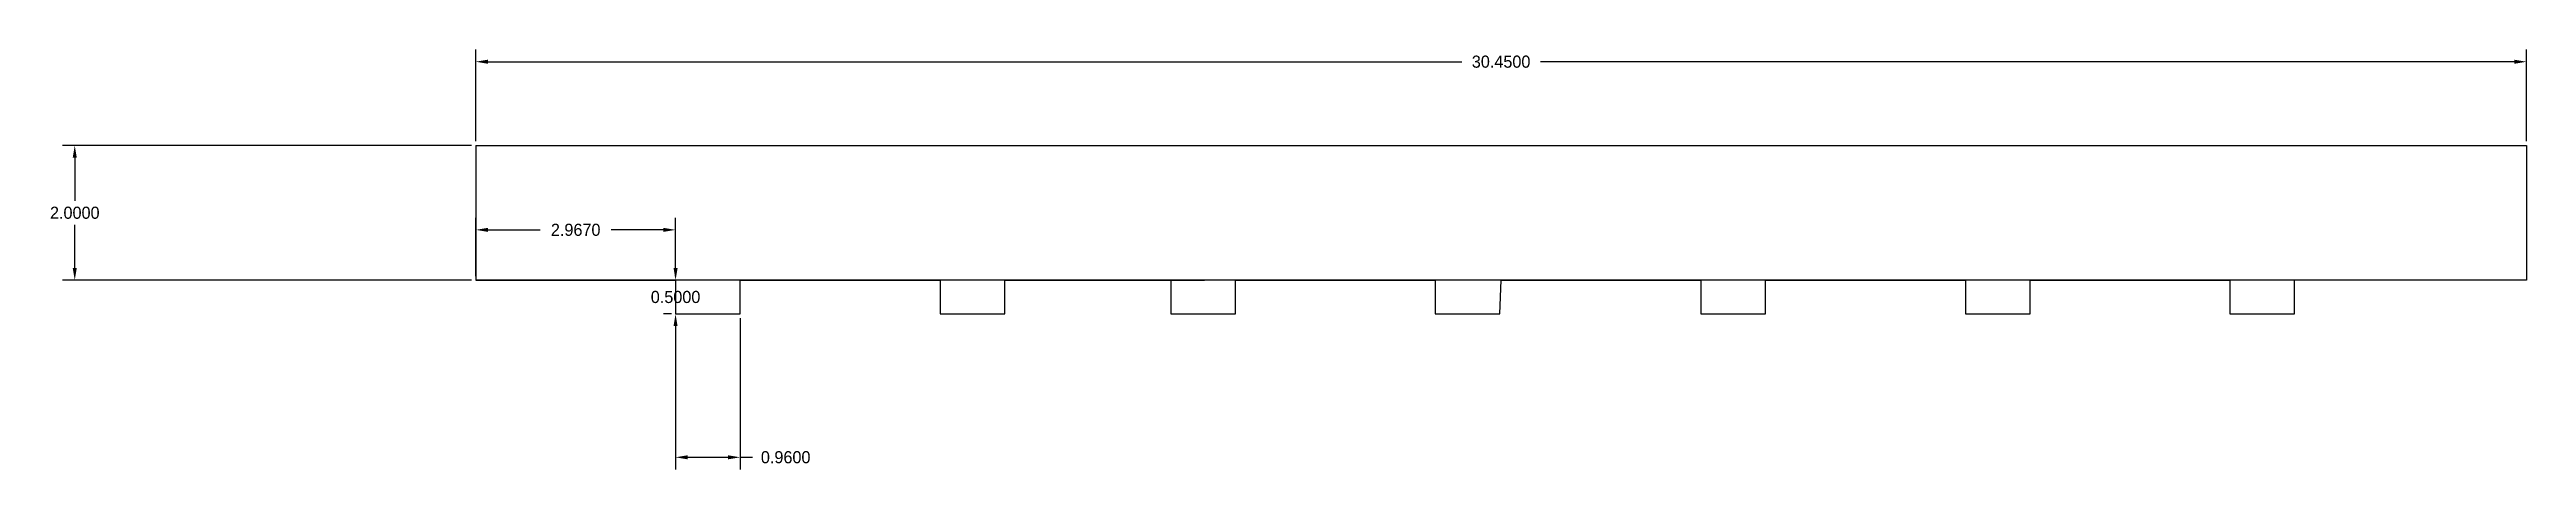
# Model space of a CAD drawing. Header units: inches. Extents: x -116 to 250, y -199 to 80.
# Drawn here: x 39.9 to 76.68, y -196.36 to -190.13 of the extents above; entities that cross this region are included whole.
import ezdxf

# ---------------------------------------------------------------- set-up
doc = ezdxf.new("R2010")
doc.units = ezdxf.units.IN
doc.header["$MEASUREMENT"] = 0
doc.dimstyles.get("Standard").update_dxf_attribs({"dimtxt": 0.18, "dimasz": 0.18, "dimexe": 0.18, "dimexo": 0.0625, "dimgap": 0.09, "dimtad": 0, "dimtih": 1, "dimtoh": 1, "dimdec": 4, "dimzin": 0, "dimdsep": 46, "dimtxsty": 'Standard', "dimcen": 0.09, "dimadec": 0, "dimazin": 0, "dimtfac": 1, "dimtdec": 4, "dimtofl": 0, "dimtmove": 0, "dimatfit": 3, "dimfxl": 1, "dimtolj": 1, "dimtzin": 0, "dimarcsym": 0})

msp = doc.modelspace()

# ---------------------------------------------------------------- blocks, each defined once
blk = doc.blocks.new('*D53')
at = {"color": 0, "lineweight": -2, "transparency": 16777216}
for p, q in [((46.163, -191.556), (40.091, -191.556)), ((40.271, -191.736), (40.271, -192.376)), ((40.271, -193.376), (40.271, -192.736)), ((46.163, -193.556), (40.091, -193.556))]:
    blk.add_line(p, q, dxfattribs=at)
at = {"color": 0, "transparency": 16777216}
for points in [[(40.241, -191.736), (40.301, -191.736), (40.271, -191.556)], [(40.241, -193.376), (40.301, -193.376), (40.271, -193.556)]]:
    blk.add_solid(points, dxfattribs=at)
at = {"layer": 'Defpoints', "color": 0, "transparency": 16777216}
for p in [(46.225, -191.556), (40.271, -193.556), (46.225, -193.556)]:
    blk.add_point(p, dxfattribs=at)
at = {"color": 0, "transparency": 16777216, "insert": (40.271, -192.556), "char_height": 0.18, "attachment_point": 5}
blk.add_mtext('\\A1;2.0000', dxfattribs=at)
blk = doc.blocks.new('*D54')
at = {"color": 0, "lineweight": -2, "transparency": 16777216}
for p, q in [((46.225, -191.494), (46.225, -190.134)), ((76.675, -191.494), (76.675, -190.134)), ((46.405, -190.314), (60.865, -190.314)), ((76.495, -190.314), (62.035, -190.314))]:
    blk.add_line(p, q, dxfattribs=at)
at = {"color": 0, "transparency": 16777216}
for points in [[(46.405, -190.284), (46.405, -190.344), (46.225, -190.314)], [(76.495, -190.284), (76.495, -190.344), (76.675, -190.314)]]:
    blk.add_solid(points, dxfattribs=at)
at = {"layer": 'Defpoints', "color": 0, "transparency": 16777216}
for p in [(76.675, -190.314), (46.225, -191.556), (76.675, -191.556)]:
    blk.add_point(p, dxfattribs=at)
at = {"color": 0, "transparency": 16777216, "insert": (61.45, -190.314), "char_height": 0.18, "attachment_point": 5}
blk.add_mtext('\\A1;30.4500', dxfattribs=at)
blk = doc.blocks.new('*D55')
at = {"color": 0, "lineweight": -2, "transparency": 16777216}
for p, q in [((46.225, -193.494), (46.225, -192.629)), ((49.192, -193.494), (49.192, -192.629)), ((46.405, -192.809), (47.184, -192.809)), ((49.012, -192.809), (48.234, -192.809))]:
    blk.add_line(p, q, dxfattribs=at)
at = {"color": 0, "transparency": 16777216}
for points in [[(46.405, -192.779), (46.405, -192.839), (46.225, -192.809)], [(49.012, -192.779), (49.012, -192.839), (49.192, -192.809)]]:
    blk.add_solid(points, dxfattribs=at)
at = {"layer": 'Defpoints', "color": 0, "transparency": 16777216}
for p in [(49.192, -192.809), (46.225, -193.556), (49.192, -193.556)]:
    blk.add_point(p, dxfattribs=at)
at = {"color": 0, "transparency": 16777216, "insert": (47.709, -192.809), "char_height": 0.18, "attachment_point": 5}
blk.add_mtext('\\A1;2.9670', dxfattribs=at)
blk = doc.blocks.new('*D56')
at = {"color": 0, "lineweight": -2, "transparency": 16777216}
for p, q in [((49.192, -193.376), (49.192, -193.196)), ((49.13, -193.556), (49.012, -193.556)), ((49.13, -194.056), (49.012, -194.056)), ((49.192, -194.236), (49.192, -194.416))]:
    blk.add_line(p, q, dxfattribs=at)
at = {"color": 0, "transparency": 16777216}
for points in [[(49.162, -193.376), (49.222, -193.376), (49.192, -193.556)], [(49.162, -194.236), (49.222, -194.236), (49.192, -194.056)]]:
    blk.add_solid(points, dxfattribs=at)
at = {"layer": 'Defpoints', "color": 0, "transparency": 16777216}
for p in [(49.192, -193.556), (49.192, -194.056), (49.192, -194.056)]:
    blk.add_point(p, dxfattribs=at)
at = {"color": 0, "transparency": 16777216, "insert": (49.192, -193.806), "char_height": 0.18, "attachment_point": 5}
blk.add_mtext('\\A1;0.5000', dxfattribs=at)
blk = doc.blocks.new('*D57')
at = {"color": 0, "lineweight": -2, "transparency": 16777216}
for p, q in [((49.192, -194.119), (49.192, -196.364)), ((50.152, -194.119), (50.152, -196.364)), ((49.372, -196.184), (49.972, -196.184)), ((50.152, -196.184), (50.332, -196.184))]:
    blk.add_line(p, q, dxfattribs=at)
at = {"color": 0, "transparency": 16777216}
for points in [[(49.372, -196.154), (49.372, -196.214), (49.192, -196.184)], [(49.972, -196.154), (49.972, -196.214), (50.152, -196.184)]]:
    blk.add_solid(points, dxfattribs=at)
at = {"layer": 'Defpoints', "color": 0, "transparency": 16777216}
for p in [(49.192, -194.056), (50.152, -194.056), (50.152, -196.184)]:
    blk.add_point(p, dxfattribs=at)
at = {"color": 0, "transparency": 16777216, "insert": (50.827, -196.184), "char_height": 0.18, "attachment_point": 5}
blk.add_mtext('\\A1;0.9600', dxfattribs=at)

# ---------------------------------------------------------------- dimensions: what is measured, and where the dimension line sits
for base, p1, p2, picture, middle in [((76.67505, -190.31353), (46.22505, -191.55643), (76.67505, -191.55643), '*D54', (61.45005, -190.31353)), ((49.19205, -192.80895), (46.22505, -193.55643), (49.19205, -193.55643), '*D55', (47.70855, -192.80895)), ((50.15205, -196.18416), (49.19205, -194.05643), (50.15205, -194.05643), '*D57', (50.82705, -196.18416))]:
    dim = msp.add_linear_dim(base=base, p1=p1, p2=p2, dimstyle='Standard')
    dim.commit()
    dim.dimension.update_dxf_attribs({"geometry": picture, "text_midpoint": middle})
for base, p1, p2, picture, middle in [((40.27129, -193.55643), (46.22505, -191.55643), (46.22505, -193.55643), '*D53', (40.27129, -192.55643)), ((49.19205, -194.05643), (49.19205, -193.55643), (49.19205, -194.05643), '*D56', (49.19205, -193.80643))]:
    dim = msp.add_linear_dim(base=base, p1=p1, p2=p2, angle=90, dimstyle='Standard')
    dim.commit()
    dim.dimension.update_dxf_attribs({"geometry": picture, "text_midpoint": middle})

# ---------------------------------------------------------------- linework, layer by layer
for p, q in [((46.22505, -191.55643), (46.22505, -193.55643)), ((46.22505, -191.55643), (76.67505, -191.55643)), ((76.67505, -191.55643), (76.67505, -193.55643)), ((76.67505, -193.55643), (46.22505, -193.55643)), ((46.22505, -193.55643), (49.19205, -193.55643)), ((46.22505, -193.55643), (49.19205, -193.55643)), ((49.19205, -193.55643), (49.19205, -194.05643)), ((50.15205, -194.05643), (50.15205, -193.55643)), ((50.15205, -193.55643), (53.11905, -193.55643)), ((53.11905, -193.55643), (53.11905, -194.05643)), ((54.07905, -194.05643), (54.07905, -193.55643)), ((54.07905, -193.55643), (57.04605, -193.55643)), ((57.04605, -193.55643), (56.54605, -193.55643)), ((56.54605, -193.55643), (56.54605, -194.05643)), ((57.50605, -194.05643), (57.50605, -193.55643)), ((57.50605, -193.55643), (60.47305, -193.55643)), ((60.47305, -193.55643), (60.47305, -194.05643)), ((61.43305, -194.05643), (61.45005, -193.55643)), ((61.45005, -193.55643), (64.41705, -193.55643)), ((64.41705, -193.55643), (64.41705, -194.05643)), ((65.37705, -194.05643), (65.37705, -193.55643)), ((65.37705, -193.55643), (68.34405, -193.55643)), ((68.34405, -193.55643), (68.34405, -194.05643)), ((69.30405, -194.05643), (69.30405, -193.55643)), ((69.30405, -193.55643), (72.27105, -193.55643)), ((72.27105, -193.55643), (72.27105, -194.05643)), ((73.23105, -194.05643), (73.23105, -193.55643)), ((49.19205, -194.05643), (50.15205, -194.05643)), ((53.11905, -194.05643), (54.07905, -194.05643)), ((56.54605, -194.05643), (57.50605, -194.05643)), ((60.47305, -194.05643), (61.43305, -194.05643)), ((64.41705, -194.05643), (65.37705, -194.05643)), ((68.34405, -194.05643), (69.30405, -194.05643)), ((72.27105, -194.05643), (73.23105, -194.05643))]:
    msp.add_line(p, q)

msp.set_redraw_order([(e.dxf.handle, doc.entitydb.next_handle()) for e in msp.query("TEXT MTEXT ATTDEF DIMENSION ARC_DIMENSION")])  # texts and dimensions are drawn at this point

doc.saveas('drawing.dxf')
